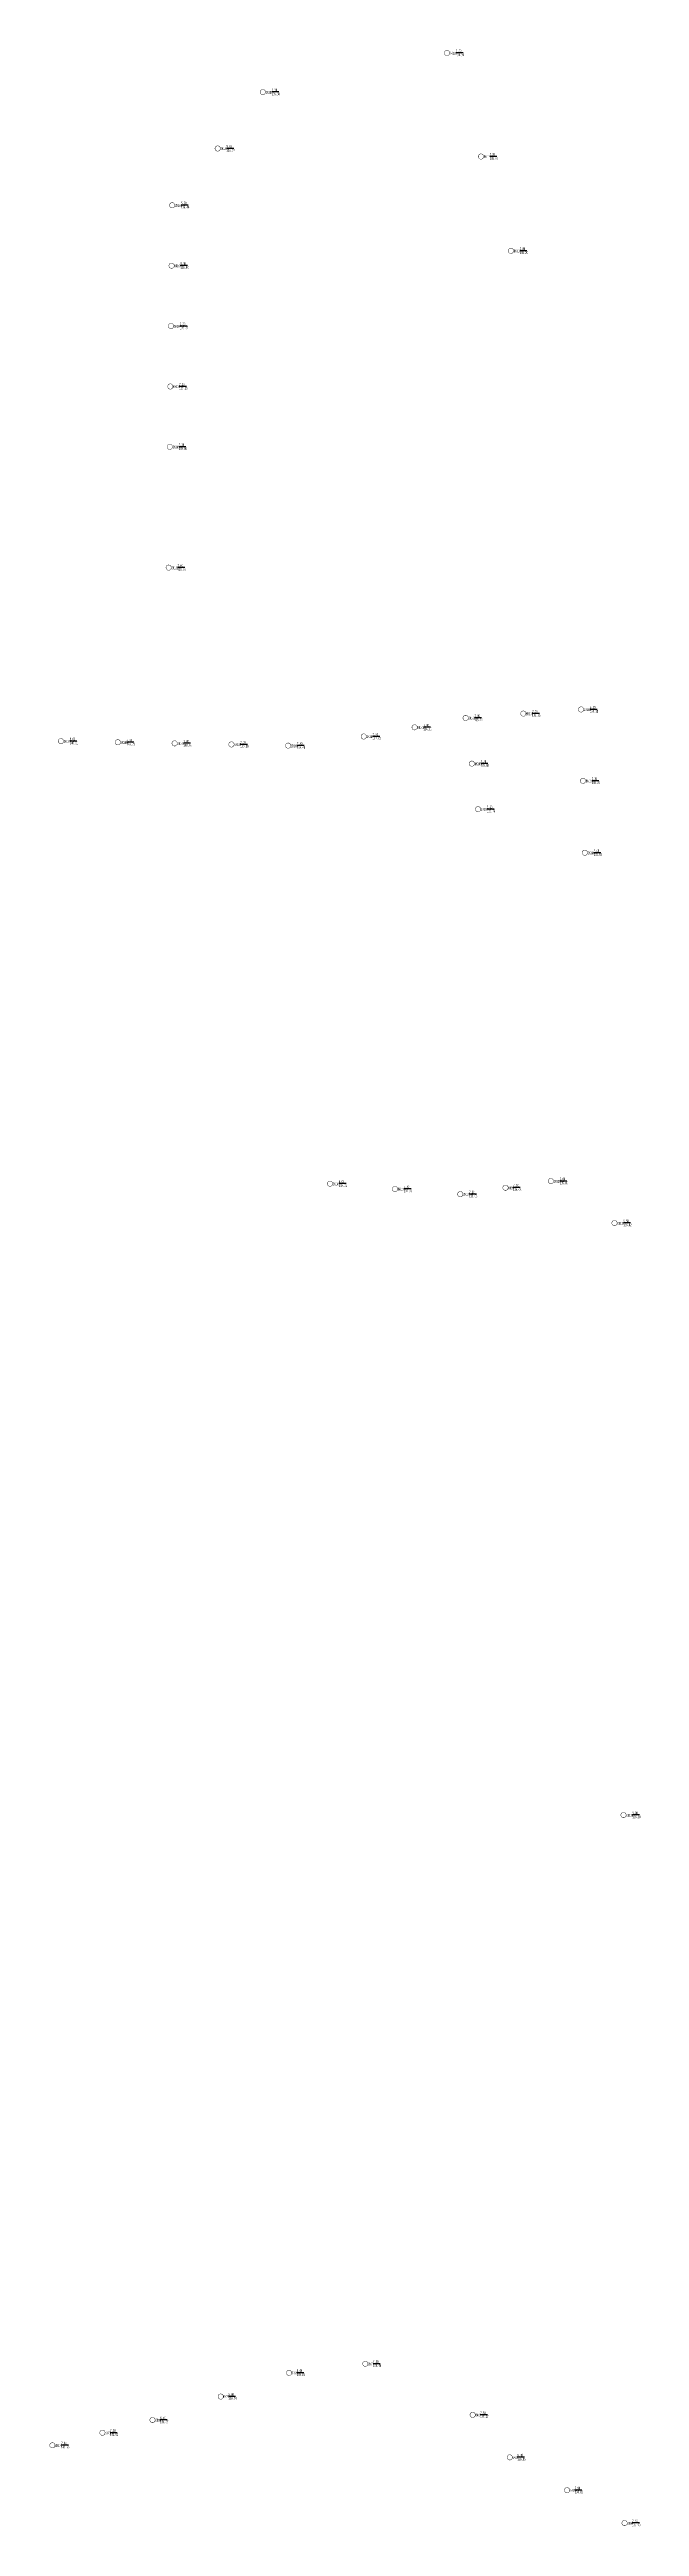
# Model space of a CAD drawing. Header units: millimetres. Extents: x 0 to 2711117, y 0 to 567555.
# Drawn here: x 2709732 to 2710178, y 564737 to 566608 of the extents above; entities that cross this region are included whole.
import ezdxf

# ---------------------------------------------------------------- set-up
doc = ezdxf.new("R2010")
doc.units = ezdxf.units.MM
doc.layers.add('勘察点方案', color=7, linetype='Continuous')
doc.styles.add('勘察孔', font='', dxfattribs={"width": 0.7, "height": 1.75})
doc.styles.get('勘察孔').set_extended_font_data('SimSun')

# ---------------------------------------------------------------- blocks, each defined once
blk = doc.blocks.new('孔_BK100', base_point=(2.1, 2.1))
blk.add_line((8.8, 2.5), (14.2, 2.5))
at = {"color": 7, "const_width": 0.3}
blk.add_lwpolyline([(2.1, 0.2, 1), (2.1, 4.2, 1), (2.1, 0.2, 1)], format="xyb", dxfattribs=at)
at = {"style": '勘察孔', "width": 0.6}
for s, p in [('BK100', (4.3, 1)), ('7.40', (8.8, 2.8)), ('136.35', (8.8, -0.2))]:
    blk.add_text(s, height=2.1, dxfattribs=at).set_placement(p)
blk = doc.blocks.new('孔_BK101', base_point=(2.1, 2.1))
blk.add_line((8.8, 2.5), (14.2, 2.5))
at = {"color": 7, "const_width": 0.3}
blk.add_lwpolyline([(2.1, 0.2, 1), (2.1, 4.2, 1), (2.1, 0.2, 1)], format="xyb", dxfattribs=at)
at = {"style": '勘察孔', "width": 0.6}
for s, p in [('BK101', (4.3, 1)), ('7.30', (8.8, 2.8)), ('135.35', (8.8, -0.2))]:
    blk.add_text(s, height=2.1, dxfattribs=at).set_placement(p)
blk = doc.blocks.new('孔_BK102', base_point=(2.1, 2.1))
blk.add_line((8.8, 2.5), (14.2, 2.5))
at = {"color": 7, "const_width": 0.3}
blk.add_lwpolyline([(2.1, 0.2, 1), (2.1, 4.2, 1), (2.1, 0.2, 1)], format="xyb", dxfattribs=at)
at = {"style": '勘察孔', "width": 0.6}
for s, p in [('BK102', (4.3, 1)), ('7.70', (8.8, 2.8)), ('135.06', (8.8, -0.2))]:
    blk.add_text(s, height=2.1, dxfattribs=at).set_placement(p)
blk = doc.blocks.new('孔_BK103', base_point=(2.1, 2.1))
blk.add_line((8.8, 2.5), (14.2, 2.5))
at = {"color": 7, "const_width": 0.3}
blk.add_lwpolyline([(2.1, 0.2, 1), (2.1, 4.2, 1), (2.1, 0.2, 1)], format="xyb", dxfattribs=at)
at = {"style": '勘察孔', "width": 0.6}
for s, p in [('BK103', (4.3, 1)), ('7.20', (8.8, 2.8)), ('135.60', (8.8, -0.2))]:
    blk.add_text(s, height=2.1, dxfattribs=at).set_placement(p)
blk = doc.blocks.new('孔_BK104', base_point=(2.1, 2.1))
blk.add_line((8.8, 2.5), (14.2, 2.5))
at = {"color": 7, "const_width": 0.3}
blk.add_lwpolyline([(2.1, 0.2, 1), (2.1, 4.2, 1), (2.1, 0.2, 1)], format="xyb", dxfattribs=at)
at = {"style": '勘察孔', "width": 0.6}
for s, p in [('BK104', (4.3, 1)), ('7.40', (8.8, 2.8)), ('136.95', (8.8, -0.2))]:
    blk.add_text(s, height=2.1, dxfattribs=at).set_placement(p)
blk = doc.blocks.new('孔_BK105', base_point=(2.1, 2.1))
blk.add_line((8.8, 2.5), (14.2, 2.5))
at = {"color": 7, "const_width": 0.3}
blk.add_lwpolyline([(2.1, 0.2, 1), (2.1, 4.2, 1), (2.1, 0.2, 1)], format="xyb", dxfattribs=at)
at = {"style": '勘察孔', "width": 0.6}
for s, p in [('BK105', (4.3, 1)), ('7.00', (8.8, 2.8)), ('139.80', (8.8, -0.2))]:
    blk.add_text(s, height=2.1, dxfattribs=at).set_placement(p)
blk = doc.blocks.new('孔_BK106', base_point=(2.1, 2.1))
blk.add_line((8.8, 2.5), (14.2, 2.5))
at = {"color": 7, "const_width": 0.3}
blk.add_lwpolyline([(2.1, 0.2, 1), (2.1, 4.2, 1), (2.1, 0.2, 1)], format="xyb", dxfattribs=at)
at = {"style": '勘察孔', "width": 0.6}
for s, p in [('BK106', (4.3, 1)), ('8.90', (8.8, 2.8)), ('140.23', (8.8, -0.2))]:
    blk.add_text(s, height=2.1, dxfattribs=at).set_placement(p)
blk = doc.blocks.new('孔_BK108', base_point=(2.1, 2.1))
blk.add_line((8.8, 2.5), (14.2, 2.5))
at = {"color": 7, "const_width": 0.3}
blk.add_lwpolyline([(2.1, 0.2, 1), (2.1, 4.2, 1), (2.1, 0.2, 1)], format="xyb", dxfattribs=at)
at = {"style": '勘察孔', "width": 0.6}
for s, p in [('BK108', (4.3, 1)), ('7.20', (8.8, 2.8)), ('137.16', (8.8, -0.2))]:
    blk.add_text(s, height=2.1, dxfattribs=at).set_placement(p)
blk = doc.blocks.new('孔_BK109', base_point=(2.1, 2.1))
blk.add_line((8.8, 2.5), (14.2, 2.5))
at = {"color": 7, "const_width": 0.3}
blk.add_lwpolyline([(2.1, 0.2, 1), (2.1, 4.2, 1), (2.1, 0.2, 1)], format="xyb", dxfattribs=at)
at = {"style": '勘察孔', "width": 0.6}
for s, p in [('BK109', (4.3, 1)), ('8.40', (8.8, 2.8)), ('136.40', (8.8, -0.2))]:
    blk.add_text(s, height=2.1, dxfattribs=at).set_placement(p)
blk = doc.blocks.new('孔_BK118', base_point=(2.1, 2.1))
blk.add_line((8.8, 2.5), (14.2, 2.5))
at = {"color": 7, "const_width": 0.3}
blk.add_lwpolyline([(2.1, 0.2, 1), (2.1, 4.2, 1), (2.1, 0.2, 1)], format="xyb", dxfattribs=at)
at = {"style": '勘察孔', "width": 0.6}
for s, p in [('BK118', (4.3, 1)), ('7.80', (8.8, 2.8)), ('135.20', (8.8, -0.2))]:
    blk.add_text(s, height=2.1, dxfattribs=at).set_placement(p)
blk = doc.blocks.new('孔_BK119', base_point=(2.1, 2.1))
blk.add_line((8.8, 2.5), (14.2, 2.5))
at = {"color": 7, "const_width": 0.3}
blk.add_lwpolyline([(2.1, 0.2, 1), (2.1, 4.2, 1), (2.1, 0.2, 1)], format="xyb", dxfattribs=at)
at = {"style": '勘察孔', "width": 0.6}
for s, p in [('BK119', (4.3, 1)), ('7.80', (8.8, 2.8)), ('135.00', (8.8, -0.2))]:
    blk.add_text(s, height=2.1, dxfattribs=at).set_placement(p)
blk = doc.blocks.new('孔_BK120', base_point=(2.1, 2.1))
blk.add_line((8.8, 2.5), (14.2, 2.5))
at = {"color": 7, "const_width": 0.3}
blk.add_lwpolyline([(2.1, 0.2, 1), (2.1, 4.2, 1), (2.1, 0.2, 1)], format="xyb", dxfattribs=at)
at = {"style": '勘察孔', "width": 0.6}
for s, p in [('BK120', (4.3, 1)), ('7.50', (8.8, 2.8)), ('134.90', (8.8, -0.2))]:
    blk.add_text(s, height=2.1, dxfattribs=at).set_placement(p)
blk = doc.blocks.new('孔_BK68', base_point=(2.1, 2.1))
blk.add_line((7.9, 2.5), (13.3, 2.5))
at = {"color": 7, "const_width": 0.3}
blk.add_lwpolyline([(2.1, 0.2, 1), (2.1, 4.2, 1), (2.1, 0.2, 1)], format="xyb", dxfattribs=at)
at = {"style": '勘察孔', "width": 0.6}
for s, p in [('BK68', (4.3, 1)), ('7.90', (7.9, 2.8)), ('134.65', (7.9, -0.2))]:
    blk.add_text(s, height=2.1, dxfattribs=at).set_placement(p)
blk = doc.blocks.new('孔_BK69', base_point=(2.1, 2.1))
blk.add_line((7.9, 2.5), (13.3, 2.5))
at = {"color": 7, "const_width": 0.3}
blk.add_lwpolyline([(2.1, 0.2, 1), (2.1, 4.2, 1), (2.1, 0.2, 1)], format="xyb", dxfattribs=at)
at = {"style": '勘察孔', "width": 0.6}
for s, p in [('BK69', (4.3, 1)), ('7.80', (7.9, 2.8)), ('135.27', (7.9, -0.2))]:
    blk.add_text(s, height=2.1, dxfattribs=at).set_placement(p)
blk = doc.blocks.new('孔_BK70', base_point=(2.1, 2.1))
blk.add_line((7.9, 2.5), (13.3, 2.5))
at = {"color": 7, "const_width": 0.3}
blk.add_lwpolyline([(2.1, 0.2, 1), (2.1, 4.2, 1), (2.1, 0.2, 1)], format="xyb", dxfattribs=at)
at = {"style": '勘察孔', "width": 0.6}
for s, p in [('BK70', (4.3, 1)), ('6.90', (7.9, 2.8)), ('139.74', (7.9, -0.2))]:
    blk.add_text(s, height=2.1, dxfattribs=at).set_placement(p)
blk = doc.blocks.new('孔_BK71', base_point=(2.1, 2.1))
blk.add_line((7.9, 2.5), (13.3, 2.5))
at = {"color": 7, "const_width": 0.3}
blk.add_lwpolyline([(2.1, 0.2, 1), (2.1, 4.2, 1), (2.1, 0.2, 1)], format="xyb", dxfattribs=at)
at = {"style": '勘察孔', "width": 0.6}
for s, p in [('BK71', (4.3, 1)), ('7.30', (7.9, 2.8)), ('141.52', (7.9, -0.2))]:
    blk.add_text(s, height=2.1, dxfattribs=at).set_placement(p)
blk = doc.blocks.new('孔_BK99', base_point=(2.1, 2.1))
blk.add_line((7.9, 2.5), (13.3, 2.5))
at = {"color": 7, "const_width": 0.3}
blk.add_lwpolyline([(2.1, 0.2, 1), (2.1, 4.2, 1), (2.1, 0.2, 1)], format="xyb", dxfattribs=at)
at = {"style": '勘察孔', "width": 0.6}
for s, p in [('BK99', (4.3, 1)), ('7.20', (7.9, 2.8)), ('136.06', (7.9, -0.2))]:
    blk.add_text(s, height=2.1, dxfattribs=at).set_placement(p)
blk = doc.blocks.new('孔_ZK100', base_point=(2.1, 2.1))
blk.add_line((8.8, 2.5), (14.2, 2.5))
at = {"color": 7, "const_width": 0.3}
blk.add_lwpolyline([(2.1, 0.2, 1), (2.1, 4.2, 1), (2.1, 0.2, 1)], format="xyb", dxfattribs=at)
at = {"style": '勘察孔', "width": 0.6}
for s, p in [('ZK100', (4.3, 1)), ('7.40', (8.8, 2.8)), ('142.66', (8.8, -0.2))]:
    blk.add_text(s, height=2.1, dxfattribs=at).set_placement(p)
blk = doc.blocks.new('孔_ZK136', base_point=(2.1, 2.1))
blk.add_line((8.8, 2.5), (14.2, 2.5))
at = {"color": 7, "const_width": 0.3}
blk.add_lwpolyline([(2.1, 0.2, 1), (2.1, 4.2, 1), (2.1, 0.2, 1)], format="xyb", dxfattribs=at)
at = {"style": '勘察孔', "width": 0.6}
for s, p in [('ZK136', (4.3, 1)), ('8.00', (8.8, 2.8)), ('136.30', (8.8, -0.2))]:
    blk.add_text(s, height=2.1, dxfattribs=at).set_placement(p)
blk = doc.blocks.new('孔_ZK137', base_point=(2.1, 2.1))
blk.add_line((8.8, 2.5), (14.2, 2.5))
at = {"color": 7, "const_width": 0.3}
blk.add_lwpolyline([(2.1, 0.2, 1), (2.1, 4.2, 1), (2.1, 0.2, 1)], format="xyb", dxfattribs=at)
at = {"style": '勘察孔', "width": 0.6}
for s, p in [('ZK137', (4.3, 1)), ('6.50', (8.8, 2.8)), ('136.02', (8.8, -0.2))]:
    blk.add_text(s, height=2.1, dxfattribs=at).set_placement(p)
blk = doc.blocks.new('孔_ZK138', base_point=(2.1, 2.1))
blk.add_line((8.8, 2.5), (14.2, 2.5))
at = {"color": 7, "const_width": 0.3}
blk.add_lwpolyline([(2.1, 0.2, 1), (2.1, 4.2, 1), (2.1, 0.2, 1)], format="xyb", dxfattribs=at)
at = {"style": '勘察孔', "width": 0.6}
for s, p in [('ZK138', (4.3, 1)), ('7.00', (8.8, 2.8)), ('135.80', (8.8, -0.2))]:
    blk.add_text(s, height=2.1, dxfattribs=at).set_placement(p)
blk = doc.blocks.new('孔_ZK139', base_point=(2.1, 2.1))
blk.add_line((8.8, 2.5), (14.2, 2.5))
at = {"color": 7, "const_width": 0.3}
blk.add_lwpolyline([(2.1, 0.2, 1), (2.1, 4.2, 1), (2.1, 0.2, 1)], format="xyb", dxfattribs=at)
at = {"style": '勘察孔', "width": 0.6}
for s, p in [('ZK139', (4.3, 1)), ('7.30', (8.8, 2.8)), ('136.06', (8.8, -0.2))]:
    blk.add_text(s, height=2.1, dxfattribs=at).set_placement(p)
blk = doc.blocks.new('孔_ZK140', base_point=(2.1, 2.1))
blk.add_line((8.8, 2.5), (14.2, 2.5))
at = {"color": 7, "const_width": 0.3}
blk.add_lwpolyline([(2.1, 0.2, 1), (2.1, 4.2, 1), (2.1, 0.2, 1)], format="xyb", dxfattribs=at)
at = {"style": '勘察孔', "width": 0.6}
for s, p in [('ZK140', (4.3, 1)), ('6.00', (8.8, 2.8)), ('138.52', (8.8, -0.2))]:
    blk.add_text(s, height=2.1, dxfattribs=at).set_placement(p)
blk = doc.blocks.new('孔_ZK160', base_point=(2.1, 2.1))
blk.add_line((8.8, 2.5), (14.2, 2.5))
at = {"color": 7, "const_width": 0.3}
blk.add_lwpolyline([(2.1, 0.2, 1), (2.1, 4.2, 1), (2.1, 0.2, 1)], format="xyb", dxfattribs=at)
at = {"style": '勘察孔', "width": 0.6}
for s, p in [('ZK160', (4.3, 1)), ('7.40', (8.8, 2.8)), ('135.53', (8.8, -0.2))]:
    blk.add_text(s, height=2.1, dxfattribs=at).set_placement(p)
blk = doc.blocks.new('孔_ZK161', base_point=(2.1, 2.1))
blk.add_line((8.8, 2.5), (14.2, 2.5))
at = {"color": 7, "const_width": 0.3}
blk.add_lwpolyline([(2.1, 0.2, 1), (2.1, 4.2, 1), (2.1, 0.2, 1)], format="xyb", dxfattribs=at)
at = {"style": '勘察孔', "width": 0.6}
for s, p in [('ZK161', (4.3, 1)), ('8.00', (8.8, 2.8)), ('135.18', (8.8, -0.2))]:
    blk.add_text(s, height=2.1, dxfattribs=at).set_placement(p)
blk = doc.blocks.new('孔_ZK162', base_point=(2.1, 2.1))
blk.add_line((8.8, 2.5), (14.2, 2.5))
at = {"color": 7, "const_width": 0.3}
blk.add_lwpolyline([(2.1, 0.2, 1), (2.1, 4.2, 1), (2.1, 0.2, 1)], format="xyb", dxfattribs=at)
at = {"style": '勘察孔', "width": 0.6}
for s, p in [('ZK162', (4.3, 1)), ('7.40', (8.8, 2.8)), ('135.75', (8.8, -0.2))]:
    blk.add_text(s, height=2.1, dxfattribs=at).set_placement(p)
blk = doc.blocks.new('孔_ZK163', base_point=(2.1, 2.1))
blk.add_line((8.8, 2.5), (14.2, 2.5))
at = {"color": 7, "const_width": 0.3}
blk.add_lwpolyline([(2.1, 0.2, 1), (2.1, 4.2, 1), (2.1, 0.2, 1)], format="xyb", dxfattribs=at)
at = {"style": '勘察孔', "width": 0.6}
for s, p in [('ZK163', (4.3, 1)), ('7.80', (8.8, 2.8)), ('135.76', (8.8, -0.2))]:
    blk.add_text(s, height=2.1, dxfattribs=at).set_placement(p)
blk = doc.blocks.new('孔_ZK164', base_point=(2.1, 2.1))
blk.add_line((8.8, 2.5), (14.2, 2.5))
at = {"color": 7, "const_width": 0.3}
blk.add_lwpolyline([(2.1, 0.2, 1), (2.1, 4.2, 1), (2.1, 0.2, 1)], format="xyb", dxfattribs=at)
at = {"style": '勘察孔', "width": 0.6}
for s, p in [('ZK164', (4.3, 1)), ('7.30', (8.8, 2.8)), ('137.72', (8.8, -0.2))]:
    blk.add_text(s, height=2.1, dxfattribs=at).set_placement(p)
blk = doc.blocks.new('孔_ZK165', base_point=(2.1, 2.1))
blk.add_line((8.8, 2.5), (14.2, 2.5))
at = {"color": 7, "const_width": 0.3}
blk.add_lwpolyline([(2.1, 0.2, 1), (2.1, 4.2, 1), (2.1, 0.2, 1)], format="xyb", dxfattribs=at)
at = {"style": '勘察孔', "width": 0.6}
for s, p in [('ZK165', (4.3, 1)), ('7.90', (8.8, 2.8)), ('139.40', (8.8, -0.2))]:
    blk.add_text(s, height=2.1, dxfattribs=at).set_placement(p)
blk = doc.blocks.new('孔_ZK166', base_point=(2.1, 2.1))
blk.add_line((8.8, 2.5), (14.2, 2.5))
at = {"color": 7, "const_width": 0.3}
blk.add_lwpolyline([(2.1, 0.2, 1), (2.1, 4.2, 1), (2.1, 0.2, 1)], format="xyb", dxfattribs=at)
at = {"style": '勘察孔', "width": 0.6}
for s, p in [('ZK166', (4.3, 1)), ('7.80', (8.8, 2.8)), ('140.06', (8.8, -0.2))]:
    blk.add_text(s, height=2.1, dxfattribs=at).set_placement(p)
blk = doc.blocks.new('孔_ZK167', base_point=(2.1, 2.1))
blk.add_line((8.8, 2.5), (14.2, 2.5))
at = {"color": 7, "const_width": 0.3}
blk.add_lwpolyline([(2.1, 0.2, 1), (2.1, 4.2, 1), (2.1, 0.2, 1)], format="xyb", dxfattribs=at)
at = {"style": '勘察孔', "width": 0.6}
for s, p in [('ZK167', (4.3, 1)), ('9.00', (8.8, 2.8)), ('140.51', (8.8, -0.2))]:
    blk.add_text(s, height=2.1, dxfattribs=at).set_placement(p)
blk = doc.blocks.new('孔_ZK182', base_point=(2.1, 2.1))
blk.add_line((8.8, 2.5), (14.2, 2.5))
at = {"color": 7, "const_width": 0.3}
blk.add_lwpolyline([(2.1, 0.2, 1), (2.1, 4.2, 1), (2.1, 0.2, 1)], format="xyb", dxfattribs=at)
at = {"style": '勘察孔', "width": 0.6}
for s, p in [('ZK182', (4.3, 1)), ('7.60', (8.8, 2.8)), ('139.56', (8.8, -0.2))]:
    blk.add_text(s, height=2.1, dxfattribs=at).set_placement(p)
blk = doc.blocks.new('孔_ZK183', base_point=(2.1, 2.1))
blk.add_line((8.8, 2.5), (14.2, 2.5))
at = {"color": 7, "const_width": 0.3}
blk.add_lwpolyline([(2.1, 0.2, 1), (2.1, 4.2, 1), (2.1, 0.2, 1)], format="xyb", dxfattribs=at)
at = {"style": '勘察孔', "width": 0.6}
for s, p in [('ZK183', (4.3, 1)), ('7.30', (8.8, 2.8)), ('139.06', (8.8, -0.2))]:
    blk.add_text(s, height=2.1, dxfattribs=at).set_placement(p)
blk = doc.blocks.new('孔_ZK184', base_point=(2.1, 2.1))
blk.add_line((8.8, 2.5), (14.2, 2.5))
at = {"color": 7, "const_width": 0.3}
blk.add_lwpolyline([(2.1, 0.2, 1), (2.1, 4.2, 1), (2.1, 0.2, 1)], format="xyb", dxfattribs=at)
at = {"style": '勘察孔', "width": 0.6}
for s, p in [('ZK184', (4.3, 1)), ('7.30', (8.8, 2.8)), ('139.07', (8.8, -0.2))]:
    blk.add_text(s, height=2.1, dxfattribs=at).set_placement(p)
blk = doc.blocks.new('孔_ZK185', base_point=(2.1, 2.1))
blk.add_line((8.8, 2.5), (14.2, 2.5))
at = {"color": 7, "const_width": 0.3}
blk.add_lwpolyline([(2.1, 0.2, 1), (2.1, 4.2, 1), (2.1, 0.2, 1)], format="xyb", dxfattribs=at)
at = {"style": '勘察孔', "width": 0.6}
for s, p in [('ZK185', (4.3, 1)), ('5.78', (8.8, 2.8)), ('136.44', (8.8, -0.2))]:
    blk.add_text(s, height=2.1, dxfattribs=at).set_placement(p)
blk = doc.blocks.new('孔_ZK186', base_point=(2.1, 2.1))
blk.add_line((8.8, 2.5), (14.2, 2.5))
at = {"color": 7, "const_width": 0.3}
blk.add_lwpolyline([(2.1, 0.2, 1), (2.1, 4.2, 1), (2.1, 0.2, 1)], format="xyb", dxfattribs=at)
at = {"style": '勘察孔', "width": 0.6}
for s, p in [('ZK186', (4.3, 1)), ('9.06', (8.8, 2.8)), ('135.97', (8.8, -0.2))]:
    blk.add_text(s, height=2.1, dxfattribs=at).set_placement(p)
blk = doc.blocks.new('孔_ZK187', base_point=(2.1, 2.1))
blk.add_line((8.8, 2.5), (14.2, 2.5))
at = {"color": 7, "const_width": 0.3}
blk.add_lwpolyline([(2.1, 0.2, 1), (2.1, 4.2, 1), (2.1, 0.2, 1)], format="xyb", dxfattribs=at)
at = {"style": '勘察孔', "width": 0.6}
for s, p in [('ZK187', (4.3, 1)), ('9.90', (8.8, 2.8)), ('135.38', (8.8, -0.2))]:
    blk.add_text(s, height=2.1, dxfattribs=at).set_placement(p)
blk = doc.blocks.new('孔_ZK84', base_point=(2.1, 2.1))
blk.add_line((7.9, 2.5), (13.3, 2.5))
at = {"color": 7, "const_width": 0.3}
blk.add_lwpolyline([(2.1, 0.2, 1), (2.1, 4.2, 1), (2.1, 0.2, 1)], format="xyb", dxfattribs=at)
at = {"style": '勘察孔', "width": 0.6}
for s, p in [('ZK84', (4.3, 1)), ('7.60', (7.9, 2.8)), ('135.00', (7.9, -0.2))]:
    blk.add_text(s, height=2.1, dxfattribs=at).set_placement(p)
blk = doc.blocks.new('孔_ZK85', base_point=(2.1, 2.1))
blk.add_line((7.9, 2.5), (13.3, 2.5))
at = {"color": 7, "const_width": 0.3}
blk.add_lwpolyline([(2.1, 0.2, 1), (2.1, 4.2, 1), (2.1, 0.2, 1)], format="xyb", dxfattribs=at)
at = {"style": '勘察孔', "width": 0.6}
for s, p in [('ZK85', (4.3, 1)), ('8.30', (7.9, 2.8)), ('136.85', (7.9, -0.2))]:
    blk.add_text(s, height=2.1, dxfattribs=at).set_placement(p)
blk = doc.blocks.new('孔_ZK97', base_point=(2.1, 2.1))
blk.add_line((7.9, 2.5), (13.3, 2.5))
at = {"color": 7, "const_width": 0.3}
blk.add_lwpolyline([(2.1, 0.2, 1), (2.1, 4.2, 1), (2.1, 0.2, 1)], format="xyb", dxfattribs=at)
at = {"style": '勘察孔', "width": 0.6}
for s, p in [('ZK97', (4.3, 1)), ('7.50', (7.9, 2.8)), ('138.46', (7.9, -0.2))]:
    blk.add_text(s, height=2.1, dxfattribs=at).set_placement(p)
blk = doc.blocks.new('孔_ZK98', base_point=(2.1, 2.1))
blk.add_line((7.9, 2.5), (13.3, 2.5))
at = {"color": 7, "const_width": 0.3}
blk.add_lwpolyline([(2.1, 0.2, 1), (2.1, 4.2, 1), (2.1, 0.2, 1)], format="xyb", dxfattribs=at)
at = {"style": '勘察孔', "width": 0.6}
for s, p in [('ZK98', (4.3, 1)), ('8.40', (7.9, 2.8)), ('139.15', (7.9, -0.2))]:
    blk.add_text(s, height=2.1, dxfattribs=at).set_placement(p)
blk = doc.blocks.new('孔_ZK99', base_point=(2.1, 2.1))
blk.add_line((7.9, 2.5), (13.3, 2.5))
at = {"color": 7, "const_width": 0.3}
blk.add_lwpolyline([(2.1, 0.2, 1), (2.1, 4.2, 1), (2.1, 0.2, 1)], format="xyb", dxfattribs=at)
at = {"style": '勘察孔', "width": 0.6}
for s, p in [('ZK99', (4.3, 1)), ('6.50', (7.9, 2.8)), ('140.57', (7.9, -0.2))]:
    blk.add_text(s, height=2.1, dxfattribs=at).set_placement(p)

msp = doc.modelspace()

# ---------------------------------------------------------------- block references
at = {"layer": '勘察点方案'}
for name, p in [('孔_BK120', (2710032.5, 566604.8)), ('孔_ZK187', (2709893.4, 566575.3)), ('孔_ZK186', (2709859.3, 566532.7)), ('孔_BK119', (2710058.1, 566526.6)), ('孔_ZK185', (2709825, 566489.8)), ('孔_BK118', (2710080.7, 566455.4)), ('孔_BK109', (2709824.5, 566444.2)), ('孔_ZK184', (2709824.1, 566398.6)), ('孔_BK108', (2709823.6, 566353)), ('孔_ZK183', (2709823.2, 566307.4)), ('孔_ZK182', (2709822.3, 566216.2)), ('孔_BK104', (2710008, 566095.6)), ('孔_ZK162', (2710046.5, 566102.7)), ('孔_BK102', (2710090.1, 566106)), ('孔_ZK161', (2710133.7, 566109.1)), ('孔_ZK167', (2709741, 566085.2)), ('孔_BK106', (2709783.9, 566084.3)), ('孔_ZK166', (2709826.8, 566083.5)), ('孔_BK105', (2709869.7, 566082.7)), ('孔_ZK165', (2709912.5, 566081.8)), ('孔_ZK164', (2709969.6, 566088.7)), ('孔_BK103', (2710051.2, 566068.2)), ('孔_BK101', (2710135.1, 566055.2)), ('孔_ZK163', (2710055.9, 566033.8)), ('孔_ZK160', (2710136.5, 566000.9)), ('孔_ZK140', (2709944.1, 565751)), ('孔_BK100', (2709993.2, 565747)), ('孔_ZK139', (2710042.5, 565743.1)), ('孔_BK99', (2710076.6, 565748)), ('孔_ZK138', (2710110.9, 565753)), ('孔_ZK137', (2710158.9, 565721.3)), ('孔_ZK136', (2710165.7, 565274.3)), ('孔_ZK97', (2709970.8, 564860)), ('孔_ZK98', (2709913.2, 564853.1)), ('孔_BK70', (2709861.6, 564835.2)), ('孔_BK71', (2709772.3, 564807.9)), ('孔_ZK99', (2709810.1, 564817.5)), ('孔_BK69', (2710051.8, 564821.4)), ('孔_ZK100', (2709734.5, 564798.4)), ('孔_ZK85', (2710079.8, 564789.3)), ('孔_BK68', (2710123.1, 564764.5)), ('孔_ZK84', (2710166.5, 564739.7))]:
    msp.add_blockref(name, p, dxfattribs=at)

doc.saveas('drawing.dxf')
